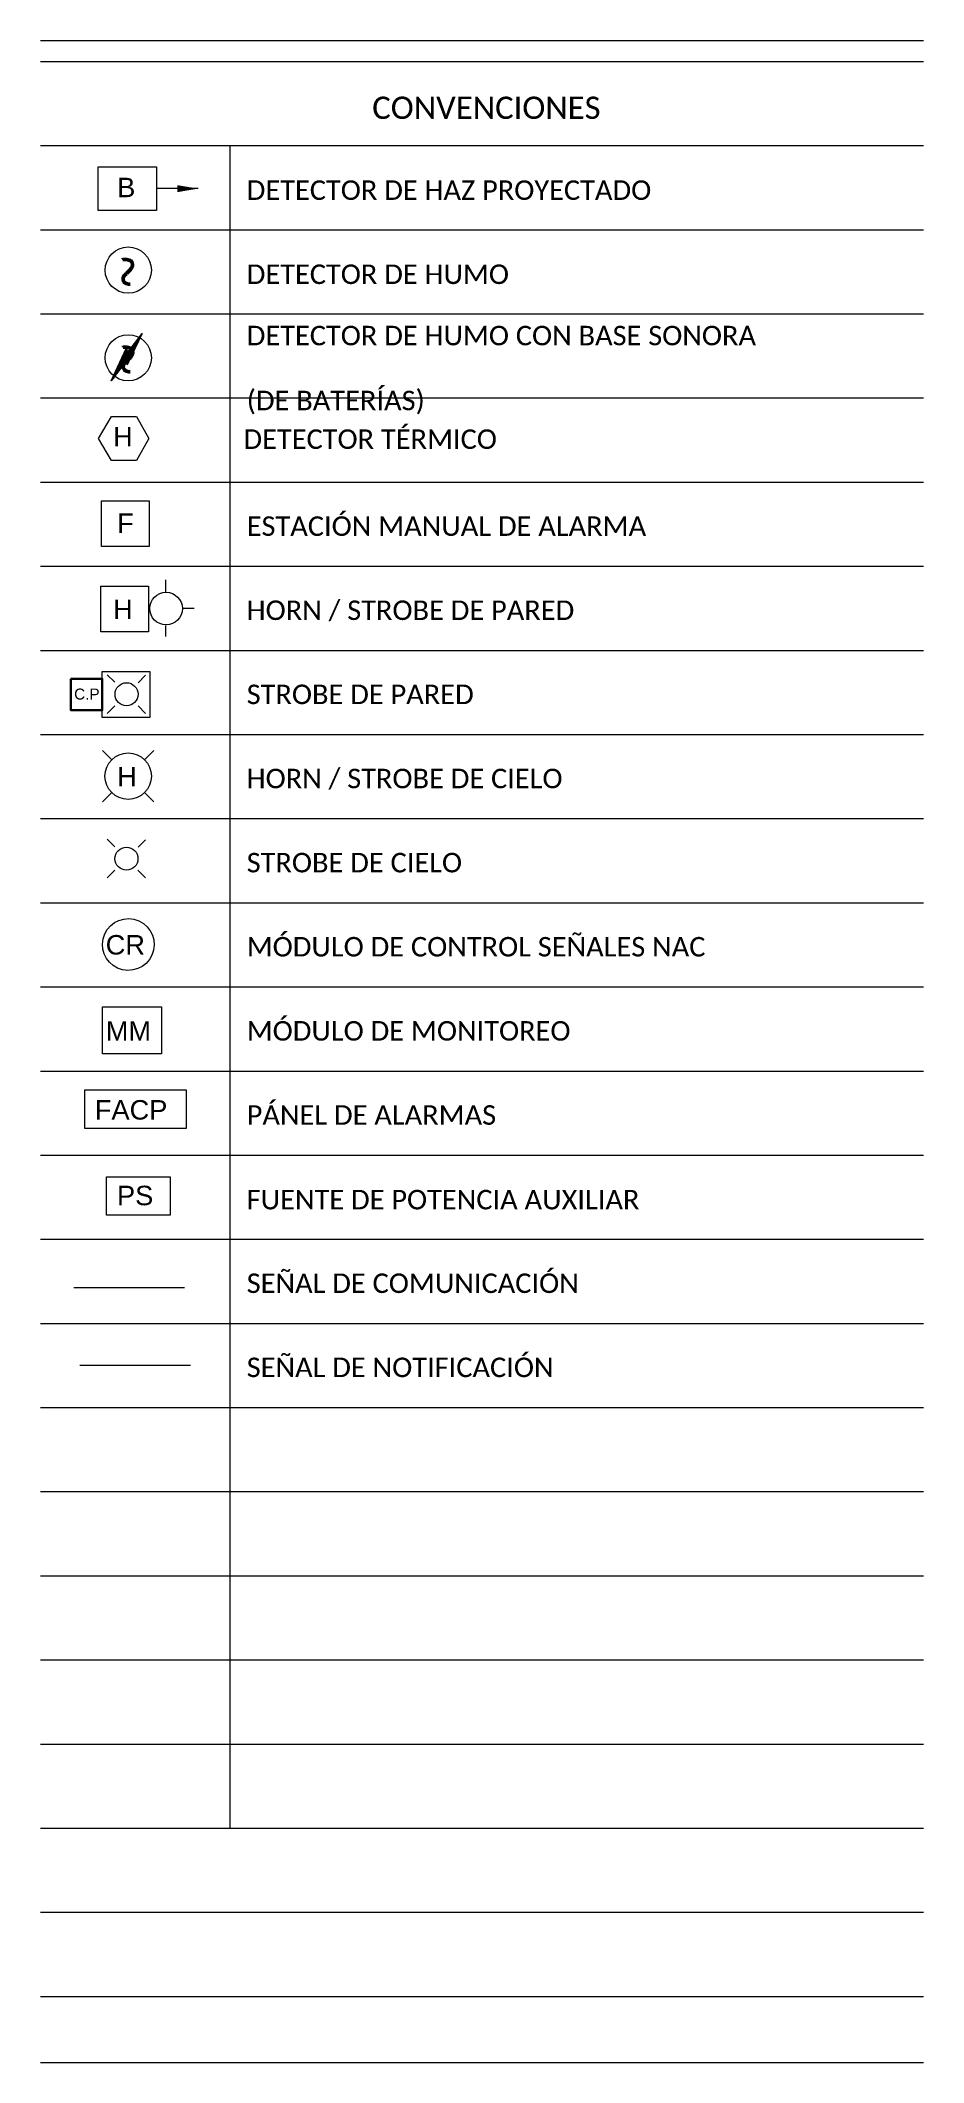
# Model space of a CAD drawing. Header units: millimetres. Extents: x 1010 to 1494, y -119 to 564.
# Drawn here: x 1402.54 to 1410.99, y 109.11 to 128.44 of the extents above; entities that cross this region are included whole.
import ezdxf
from ezdxf.enums import TextEntityAlignment as Align

# ---------------------------------------------------------------- set-up
doc = ezdxf.new("R2010")
doc.units = ezdxf.units.MM
doc.layers.get('0').update_dxf_attribs({"lineweight": 9})
for name, color, linetype, lineweight in [('AS_0', 7, 'Continuous', 9), ('AS_Alarm Components', 7, 'Continuous', 9), ('AS_DETECCION_P2', 7, 'Continuous', 30), ('AS_FORMATO', 8, 'Continuous', 9), ('AS_Text Line', 7, 'Continuous', 9)]:
    doc.layers.add(name, color=color, linetype=linetype, lineweight=lineweight)
doc.styles.add('Arial_400', font='arial.ttf')
doc.styles.add('Candara_700', font='candarab.ttf')

msp = doc.modelspace()

# ---------------------------------------------------------------- texts
at = {"color": 7, "linetype": 'Continuous', "lineweight": 15, "insert": (1406.80712, 127.9048), "char_height": 0.2128127, "width": 8.0882138, "attachment_point": 2, "style": 'Candara_700'}
msp.add_mtext('CONVENCIONES', dxfattribs=at)
at = {"layer": 'AS_Text Line', "color": 5, "linetype": 'Continuous', "lineweight": 15, "style": 'Arial_400'}
msp.add_text('H', height=0.18621, dxfattribs=at).set_placement((1403.23674, 124.56011))
at = {"layer": 'AS_Text Line', "color": 7, "linetype": 'Continuous', "lineweight": 15}
for s, height, style, p in [('DETECTOR TÉRMICO', 0.1862091, 'Candara_700', (1404.48353, 124.53699)), ('PS', 0.186209, 'Arial_400', (1403.27444, 117.30556))]:
    msp.add_text(s, height=height, dxfattribs=dict(at, style=style)).set_placement(p)
at = {"layer": 'AS_Text Line', "color": 1, "linetype": 'Continuous', "lineweight": 15, "style": 'Arial_400'}
for p in [(1403.23674, 122.90948), (1403.27525, 121.31084)]:
    msp.add_text('H', height=0.18621, dxfattribs=at).set_placement(p)
at = {"layer": 'AS_Text Line', "color": 6, "linetype": 'Continuous', "lineweight": 15, "style": 'Arial_400'}
msp.add_text('CR', height=0.186209, dxfattribs=at).set_placement((1403.16614, 119.70245))
at = {"layer": 'AS_Text Line', "color": 7, "linetype": 'Continuous', "lineweight": 15, "char_height": 0.1862091, "width": 6.2767432, "attachment_point": 1, "style": 'Candara_700'}
for s, insert in [('DETECTOR DE HAZ PROYECTADO', (1404.51475, 127.10399)), ('DETECTOR DE HUMO', (1404.51475, 126.29967)), ('DETECTOR DE HUMO CON BASE SONORA^M\\P(DE BATERÍAS)', (1404.51475, 125.71353)), ('ESTACIÓN MANUAL DE ALARMA', (1404.51475, 123.8917)), ('HORN / STROBE DE PARED', (1404.51475, 123.08738)), ('STROBE DE PARED', (1404.51475, 122.28305)), ('HORN / STROBE DE CIELO', (1404.51475, 121.47873)), ('STROBE DE CIELO', (1404.51475, 120.67441)), ('MÓDULO DE CONTROL SEÑALES NAC', (1404.51475, 119.87009)), ('MÓDULO DE MONITOREO', (1404.51475, 119.06576)), ('PÁNEL DE ALARMAS', (1404.51475, 118.26144)), ('FUENTE DE POTENCIA AUXILIAR', (1404.51475, 117.45237)), ('SEÑAL DE COMUNICACIÓN', (1404.51475, 116.65292)), ('SEÑAL DE NOTIFICACIÓN', (1404.51475, 115.8486))]:
    msp.add_mtext(s, dxfattribs=dict(at, insert=insert))

# ---------------------------------------------------------------- blocks, each defined once
blk = doc.blocks.new('AS_Strobe-CEILING')
at = {"color": 0, "linetype": 'Continuous', "lineweight": 20}
for p, q in [((-0.105, 0.105), (-0.163, 0.163)), ((0.105, 0.105), (0.163, 0.163)), ((-0.105, -0.105), (-0.163, -0.163)), ((0.105, -0.105), (0.163, -0.163))]:
    blk.add_line(p, q, dxfattribs=at)
blk.add_ellipse((0, 0), major_axis=(0.148, 0), ratio=1, dxfattribs=at)
blk = doc.blocks.new('detector de huno')
at = {"layer": 'AS_0', "color": 5, "linetype": 'Continuous', "lineweight": 50}
blk.add_lwpolyline([(1256.98, 175.089), (1256.983, 175.09), (1256.987, 175.09), (1256.99, 175.09), (1256.994, 175.091), (1256.997, 175.091), (1257.001, 175.091), (1257.004, 175.091), (1257.008, 175.091), (1257.012, 175.091), (1257.016, 175.091), (1257.02, 175.09), (1257.024, 175.09), (1257.027, 175.089), (1257.031, 175.089), (1257.034, 175.088), (1257.038, 175.086), (1257.042, 175.085), (1257.045, 175.084), (1257.051, 175.082), (1257.054, 175.08), (1257.059, 175.077), (1257.062, 175.075), (1257.066, 175.071), (1257.07, 175.067), (1257.071, 175.064), (1257.072, 175.06), (1257.072, 175.057), (1257.073, 175.054), (1257.074, 175.049), (1257.075, 175.046), (1257.075, 175.042), (1257.075, 175.039), (1257.075, 175.036), (1257.075, 175.032), (1257.074, 175.029), (1257.072, 175.024), (1257.071, 175.02), (1257.069, 175.017), (1257.067, 175.013), (1257.064, 175.01), (1257.062, 175.006), (1257.06, 175.003), (1257.057, 174.999), (1257.055, 174.995), (1257.052, 174.991), (1257.049, 174.989), (1257.046, 174.985), (1257.043, 174.982), (1257.04, 174.979), (1257.036, 174.976), (1257.034, 174.973), (1257.031, 174.97), (1257.028, 174.966), (1257.024, 174.964), (1257.02, 174.961), (1257.016, 174.958), (1257.013, 174.955), (1257.01, 174.952), (1257.007, 174.948), (1257.004, 174.945), (1257, 174.942), (1256.998, 174.938), (1256.995, 174.935), (1256.991, 174.932), (1256.989, 174.927), (1256.987, 174.923), (1256.986, 174.919), (1256.986, 174.916), (1256.986, 174.912), (1256.986, 174.908), (1256.985, 174.905), (1256.985, 174.9), (1256.985, 174.896), (1256.986, 174.893), (1256.987, 174.889), (1256.988, 174.886), (1256.991, 174.883), (1256.994, 174.879), (1256.996, 174.875), (1257, 174.871), (1257.003, 174.869), (1257.008, 174.865), (1257.011, 174.864), (1257.015, 174.862), (1257.018, 174.861), (1257.021, 174.86), (1257.025, 174.86), (1257.028, 174.858), (1257.031, 174.857), (1257.035, 174.856), (1257.038, 174.855), (1257.042, 174.855), (1257.046, 174.855), (1257.052, 174.854)], dxfattribs=at)
at = {"layer": 'AS_0', "color": 5, "linetype": 'Continuous', "lineweight": 15}
blk.add_circle((1257.035, 174.99), 0.221, dxfattribs=at)
blk = doc.blocks.new('detector de haz p')
at = {"layer": 'AS_Alarm Components', "color": 5, "linetype": 'Continuous', "lineweight": 5}
blk.add_line((1257.704, 175.769), (1257.304, 175.769), dxfattribs=at)
at = {"layer": 'AS_Alarm Components', "color": 5, "linetype": 'Continuous', "lineweight": 15}
blk.add_lwpolyline([(1256.748, 175.978), (1257.304, 175.978), (1257.304, 175.559), (1256.748, 175.559)], close=True, dxfattribs=at)
at = {"layer": 'AS_Alarm Components', "color": 5, "linetype": 'Continuous', "lineweight": 5}
blk.add_solid([(1257.704, 175.769), (1257.503, 175.735), (1257.503, 175.802)], dxfattribs=at)
at = {"layer": 'AS_Alarm Components', "color": 5, "linetype": 'Continuous', "lineweight": 5, "extrusion": (0, 1, 0)}
blk.add_solid([(-1257.704, 0, 175.769), (-1257.503, 0.034, 175.769), (-1257.503, -0.034, 175.769)], dxfattribs=at)
at = {"layer": 'AS_Text Line', "color": 5, "linetype": 'Continuous', "lineweight": 15, "style": 'Arial_400'}
blk.add_text('B', height=0.186, dxfattribs=at).set_placement((1256.929, 175.687))
blk = doc.blocks.new('Estcación Manual Alarma')
at = {"layer": 'AS_Alarm Components', "color": 6, "linetype": 'Continuous', "lineweight": 15}
blk.add_lwpolyline([(1256.779, 172.785), (1257.234, 172.785), (1257.234, 172.347), (1256.779, 172.347)], close=True, dxfattribs=at)
at = {"layer": 'AS_Text Line', "color": 6, "linetype": 'Continuous', "lineweight": 15, "style": 'Arial_400'}
blk.add_text('F', height=0.186, dxfattribs=at).set_placement((1256.929, 172.477))
blk = doc.blocks.new('Módulo de Monitoreo')
at = {"layer": 'AS_0', "color": 6, "linetype": 'Continuous', "lineweight": 15}
blk.add_lwpolyline([(1256.788, 167.947), (1257.354, 167.947), (1257.354, 167.496), (1256.788, 167.496)], close=True, dxfattribs=at)
at = {"layer": 'AS_Text Line', "color": 6, "linetype": 'Continuous', "lineweight": 15, "style": 'Arial_400'}
blk.add_text('MM', height=0.1862, dxfattribs=at).set_placement((1256.819, 167.622))
blk = doc.blocks.new('Pánel de Alarmas')
at = {"layer": 'AS_0', "color": 7, "linetype": 'Continuous', "lineweight": 15}
blk.add_lwpolyline([(1256.618, 167.152), (1257.588, 167.152), (1257.588, 166.784), (1256.618, 166.784)], close=True, dxfattribs=at)
at = {"layer": 'AS_Text Line', "color": 7, "linetype": 'Continuous', "lineweight": 15, "style": 'Arial_400'}
blk.add_text('FACP', height=0.1862, dxfattribs=at).set_placement((1256.715, 166.868))
blk = doc.blocks.new('Strobe de Pared')
at = {"layer": 'AS_0', "color": 1, "linetype": 'Continuous', "lineweight": 15}
for p, q in [((1256.832, 171.121), (1256.907, 171.049)), ((1257.129, 171.045), (1257.201, 171.117)), ((1256.834, 170.751), (1256.906, 170.824)), ((1257.128, 170.825), (1257.201, 170.751))]:
    blk.add_line(p, q, dxfattribs=at)
blk.add_ellipse((1257.018, 170.935), major_axis=(-0.11, 0), ratio=1, dxfattribs=at)
at = {"layer": 'AS_Alarm Components', "color": 1, "linetype": 'Continuous', "lineweight": 15}
blk.add_lwpolyline([(1256.786, 171.151), (1257.241, 171.151), (1257.241, 170.713), (1256.786, 170.713)], close=True, dxfattribs=at)
blk = doc.blocks.new('Caja de Paso')
at = {"layer": 'AS_DETECCION_P2', "color": 1}
blk.add_lwpolyline([(1225.809, 42.937), (1226.109, 42.937), (1226.109, 42.637), (1225.809, 42.637), (1225.809, 42.937)], dxfattribs=at)
at = {"layer": 'AS_0', "color": 1, "linetype": 'Continuous', "style": 'Arial_400'}
blk.add_attdef('C.P', text='', height=0.105, dxfattribs=at).set_placement((1225.962, 42.791), align=Align.MIDDLE_CENTER)

# ---------------------------------------------------------------- linework, layer by layer
at = {"color": 7, "linetype": 'Continuous', "lineweight": 5}
for p, q in [((1402.54213, 128.44205), (1410.98761, 128.44205)), ((1402.54213, 128.24096), (1410.98761, 128.24096)), ((1402.54213, 127.43663), (1410.98761, 127.43663)), ((1402.54213, 126.6323), (1410.98761, 126.6323)), ((1402.54213, 125.82797), (1410.98761, 125.82797)), ((1402.54213, 125.02364), (1410.98761, 125.02364)), ((1402.54213, 124.2193), (1410.98761, 124.2193)), ((1402.54213, 123.41497), (1410.98761, 123.41497)), ((1402.54213, 122.61064), (1410.98761, 122.61064)), ((1402.54213, 121.80631), (1410.98761, 121.80631)), ((1402.54213, 121.00198), (1410.98761, 121.00198)), ((1402.54213, 120.19765), (1410.98761, 120.19765)), ((1402.54213, 119.39332), (1410.98761, 119.39332)), ((1402.54213, 118.58898), (1410.98761, 118.58898)), ((1402.54213, 117.78465), (1410.98761, 117.78465)), ((1402.54213, 116.98032), (1410.98761, 116.98032)), ((1402.54213, 116.17599), (1410.98761, 116.17599)), ((1402.54213, 115.37166), (1410.98761, 115.37166)), ((1402.54213, 114.56733), (1410.98761, 114.56733)), ((1402.54213, 113.76299), (1410.98761, 113.76299)), ((1402.54213, 112.95866), (1410.98761, 112.95866)), ((1402.54213, 112.15433), (1410.98761, 112.15433)), ((1402.54213, 111.35), (1410.98761, 111.35)), ((1402.54213, 110.54567), (1410.98761, 110.54567)), ((1402.54213, 109.74134), (1410.98761, 109.74134)), ((1402.54213, 109.10884), (1410.98761, 109.10884))]:
    msp.add_line(p, q, dxfattribs=at)
at = {"layer": 'AS_0', "color": 2, "linetype": 'Continuous', "lineweight": 5}
for p, q in [((1403.28299, 125.32258, 0.10054), (1403.43781, 125.4774, 0.10054)), ((1403.28783, 125.33284, 0.10054), (1403.4426, 125.4876, 0.10054)), ((1403.29268, 125.3431, 0.10054), (1403.44739, 125.49781, 0.10054)), ((1403.29752, 125.35336, 0.10054), (1403.45218, 125.50802, 0.10054)), ((1403.30236, 125.36362, 0.10054), (1403.45697, 125.51823, 0.10054)), ((1403.30721, 125.37388, 0.10054), (1403.46176, 125.52843, 0.10054)), ((1403.31205, 125.38415, 0.10054), (1403.46655, 125.53864, 0.10054)), ((1403.3169, 125.39441, 0.10054), (1403.47134, 125.54885, 0.10054)), ((1403.34596, 125.45598, 0.10054), (1403.36492, 125.47493, 0.10054)), ((1403.3508, 125.46624, 0.10054), (1403.36393, 125.47936, 0.10054)), ((1403.35565, 125.4765, 0.10054), (1403.36295, 125.48379, 0.10054)), ((1403.36049, 125.48676, 0.10054), (1403.36196, 125.48823, 0.10054)), ((1403.37767, 125.4606, 0.10054), (1403.47613, 125.55906, 0.10054)), ((1403.39463, 125.48297, 0.10054), (1403.48092, 125.56926, 0.10054)), ((1403.41158, 125.50534, 0.10054), (1403.48571, 125.57947, 0.10054)), ((1403.42853, 125.52772, 0.10054), (1403.4905, 125.58968, 0.10054)), ((1403.44549, 125.55009, 0.10054), (1403.49529, 125.59988, 0.10054)), ((1403.46244, 125.57246, 0.10054), (1403.50008, 125.61009, 0.10054)), ((1403.4794, 125.59483, 0.10054), (1403.50487, 125.6203, 0.10054)), ((1403.49635, 125.6172, 0.10054), (1403.50966, 125.63051, 0.10054)), ((1403.51515, 125.64142, 0.10054), (1403.51445, 125.64071, 0.10054)), ((1403.23939, 125.23023, 0.10054), (1403.29912, 125.28995, 0.10054)), ((1403.24424, 125.24049, 0.10054), (1403.31693, 125.31319, 0.10054)), ((1403.24908, 125.25075, 0.10054), (1403.33475, 125.33642, 0.10054)), ((1403.25392, 125.26101, 0.10054), (1403.35256, 125.35965, 0.10054)), ((1403.25877, 125.27127, 0.10054), (1403.41386, 125.42636, 0.10054)), ((1403.26361, 125.28153, 0.10054), (1403.41865, 125.43657, 0.10054)), ((1403.26846, 125.29179, 0.10054), (1403.42344, 125.44678, 0.10054)), ((1403.2733, 125.30206, 0.10054), (1403.42823, 125.45698, 0.10054)), ((1403.27814, 125.31232, 0.10054), (1403.43302, 125.46719, 0.10054)), ((1403.32174, 125.40467, 0.10054), (1403.36984, 125.45277, 0.10054)), ((1403.32658, 125.41493, 0.10054), (1403.36886, 125.4572, 0.10054)), ((1403.33143, 125.42519, 0.10054), (1403.36787, 125.46163, 0.10054)), ((1403.33627, 125.43545, 0.10054), (1403.36689, 125.46607, 0.10054)), ((1403.34112, 125.44571, 0.10054), (1403.3659, 125.4705, 0.10054)), ((1403.40907, 125.41615, 0.10054), (1403.36397, 125.37106, 0.10054)), ((1403.40428, 125.40595, 0.10054), (1403.36488, 125.36655, 0.10054)), ((1403.39949, 125.39574, 0.10054), (1403.36578, 125.36203, 0.10054)), ((1403.3947, 125.38553, 0.10054), (1403.36668, 125.35752, 0.10054)), ((1403.38991, 125.37532, 0.10054), (1403.36759, 125.353, 0.10054)), ((1403.38512, 125.36512, 0.10054), (1403.36849, 125.34849, 0.10054)), ((1403.38033, 125.35491, 0.10054), (1403.36939, 125.34397, 0.10054)), ((1403.37554, 125.3447, 0.10054), (1403.37029, 125.33946, 0.10054)), ((1403.22002, 125.18918, 0.10054), (1403.22786, 125.19703, 0.10054)), ((1403.22486, 125.19944, 0.10054), (1403.24568, 125.22026, 0.10054)), ((1403.2297, 125.2097, 0.10054), (1403.26349, 125.24349, 0.10054)), ((1403.23455, 125.21997, 0.10054), (1403.2813, 125.26672, 0.10054))]:
    msp.add_line(p, q, dxfattribs=at)
at = {"layer": 'AS_0', "color": 1, "linetype": 'Continuous', "lineweight": 15}
for p, q in [((1403.73848, 123.28503), (1403.73848, 123.16909)), ((1404.01142, 123.01209), (1403.89877, 123.01209)), ((1403.74281, 122.74349), (1403.74281, 122.84689)), ((1403.17987, 120.80452), (1403.25432, 120.73264)), ((1403.47639, 120.72879), (1403.54828, 120.80067)), ((1403.18115, 120.43483), (1403.25304, 120.508)), ((1403.47511, 120.50928), (1403.54828, 120.43483))]:
    msp.add_line(p, q, dxfattribs=at)
at = {"layer": 'AS_0', "color": 140, "linetype": 'Continuous', "lineweight": 50}
msp.add_lwpolyline([(1403.32957, 125.50763), (1403.33286, 125.50828), (1403.33642, 125.50842), (1403.33984, 125.50847), (1403.3433, 125.50917), (1403.34669, 125.50928), (1403.35011, 125.50932), (1403.35353, 125.50933), (1403.35695, 125.50934), (1403.36123, 125.50934), (1403.36555, 125.50872), (1403.36979, 125.50855), (1403.37327, 125.50792), (1403.37672, 125.50714), (1403.38007, 125.50685), (1403.38354, 125.5063), (1403.38776, 125.5042), (1403.39122, 125.50351), (1403.39459, 125.50245), (1403.40056, 125.49984), (1403.40385, 125.4986), (1403.40819, 125.49549), (1403.41162, 125.49294), (1403.4151, 125.4896), (1403.41906, 125.48506), (1403.42077, 125.48225), (1403.42163, 125.47845), (1403.42187, 125.4751), (1403.42266, 125.47164), (1403.42354, 125.46737), (1403.4242, 125.46408), (1403.42449, 125.46055), (1403.42455, 125.45714), (1403.42456, 125.45371), (1403.42456, 125.45029), (1403.42366, 125.44712), (1403.42187, 125.44208), (1403.41997, 125.43848), (1403.41846, 125.43493), (1403.41617, 125.43135), (1403.41368, 125.42787), (1403.41113, 125.42442), (1403.40925, 125.42114), (1403.40641, 125.41704), (1403.40417, 125.4134), (1403.40128, 125.40955), (1403.39878, 125.40674), (1403.39571, 125.40302), (1403.39232, 125.40061), (1403.38899, 125.39689), (1403.38571, 125.39423), (1403.38297, 125.39096), (1403.38003, 125.38784), (1403.37697, 125.38412), (1403.37334, 125.38164), (1403.3699, 125.37911), (1403.36551, 125.37584), (1403.36227, 125.37306), (1403.35917, 125.37023), (1403.35622, 125.36609), (1403.35306, 125.36264), (1403.34974, 125.35985), (1403.34723, 125.35638), (1403.34417, 125.35353), (1403.34028, 125.34974), (1403.33889, 125.34506), (1403.3362, 125.34089), (1403.33568, 125.33731), (1403.33558, 125.3339), (1403.33556, 125.33048), (1403.33503, 125.32627), (1403.33477, 125.32277), (1403.33473, 125.3185), (1403.33471, 125.31422), (1403.33551, 125.311), (1403.33676, 125.30721), (1403.33787, 125.30387), (1403.34014, 125.30075), (1403.34326, 125.29711), (1403.34575, 125.29362), (1403.34932, 125.28946), (1403.35252, 125.28666), (1403.35709, 125.28361), (1403.36085, 125.28184), (1403.36396, 125.28033), (1403.36717, 125.27901), (1403.37067, 125.27842), (1403.37413, 125.27774), (1403.3775, 125.27659), (1403.38083, 125.27546), (1403.38446, 125.27444), (1403.38766, 125.27361), (1403.3912, 125.27323), (1403.39546, 125.27317), (1403.40143, 125.27215)], dxfattribs=at)
at = {"layer": 'AS_0', "color": 5, "linetype": 'Continuous', "lineweight": 15}
msp.add_lwpolyline([(1403.2213, 124.8466), (1403.46006, 124.8466), (1403.57945, 124.63672), (1403.46199, 124.42492), (1403.2213, 124.42492), (1403.09807, 124.63479), (1403.2213, 124.8466)], dxfattribs=at)
at = {"layer": 'AS_0', "color": 7, "linetype": 'Continuous', "lineweight": 15}
msp.add_lwpolyline([(1403.17324, 117.57712), (1403.78207, 117.57712), (1403.78207, 117.21097), (1403.17324, 117.21097)], close=True, dxfattribs=at)
at = {"layer": 'AS_0', "color": 12, "linetype": 'Continuous'}
msp.add_polyline3d([(1403.36263, 125.4983, 0), (1403.37767, 125.4606, 0.10054), (1403.51515, 125.64142, 0.10054), (1403.37029, 125.33946, 0.10054), (1403.36353, 125.37584, 0), (1403.22002, 125.18918, 0.10054), (1403.36263, 125.4983, 0)], dxfattribs=at)
at = {"layer": 'AS_0', "color": 140, "linetype": 'Continuous', "lineweight": 15}
msp.add_circle((1403.38236, 125.40787), 0.22094, dxfattribs=at)
at = {"layer": 'AS_0', "color": 1, "linetype": 'Continuous', "lineweight": 15}
for centre, major_axis in [((1403.74389, 123.00993), (-0.15597, 0)), ((1403.36517, 120.61883), (-0.10996, 0))]:
    msp.add_ellipse(centre, major_axis=major_axis, ratio=1, dxfattribs=at)
at = {"layer": 'AS_0', "color": 6, "linetype": 'Continuous', "lineweight": 15}
msp.add_ellipse((1403.38236, 119.79839), major_axis=(0.05439, 0.2415), ratio=1, dxfattribs=at)
at = {"layer": 'AS_Alarm Components', "color": 1, "linetype": 'Continuous', "lineweight": 15}
msp.add_lwpolyline([(1403.11985, 123.226), (1403.57475, 123.226), (1403.57475, 122.78843), (1403.11985, 122.78843)], close=True, dxfattribs=at)
at = {"layer": 'AS_Alarm Components', "color": 172, "linetype": 'Continuous', "lineweight": 15}
for points in [[(1402.86275, 116.52036), (1403.39145, 116.52036)], [(1403.39145, 116.52036), (1403.92015, 116.52036)]]:
    msp.add_lwpolyline(points, dxfattribs=at)
at = {"layer": 'AS_Alarm Components', "color": 1, "linetype": 'Continuous', "lineweight": 15}
msp.add_lwpolyline([(1402.91996, 115.77687), (1403.97736, 115.77687)], dxfattribs=at)
at = {"layer": 'AS_FORMATO', "color": 7, "linetype": 'Continuous', "lineweight": 15}
msp.add_line((1404.35185, 127.43663), (1404.35185, 111.35018), dxfattribs=at)

# ---------------------------------------------------------------- block references
at = {"layer": 'AS_DETECCION_P2', "color": 5}
for name in ['detector de haz p', 'detector de huno', 'Estcación Manual Alarma', 'Módulo de Monitoreo', 'Pánel de Alarmas']:
    msp.add_blockref(name, (146.34745, -48.74356), dxfattribs=at)
at = {"layer": 'AS_DETECCION_P2'}
msp.add_blockref('Strobe de Pared', (146.34745, -48.74356), dxfattribs=at)
at = {"layer": 'AS_DETECCION_P2', "color": 1}
msp.add_blockref('Caja de Paso', (177.0244, 79.40185), dxfattribs=at).add_auto_attribs({'C.P': 'C.P'})
at = {"layer": 'AS_DETECCION_P2', "color": 1, "linetype": 'Continuous', "xscale": 1.5, "yscale": 1.5, "zscale": 1.5}
msp.add_blockref('AS_Strobe-CEILING', (1403.38106, 121.40774), dxfattribs=at)

msp.set_redraw_order([(e.dxf.handle, doc.entitydb.next_handle()) for e in msp.query("TEXT MTEXT ATTDEF DIMENSION ARC_DIMENSION")])  # texts and dimensions are drawn at this point

doc.saveas('drawing.dxf')
